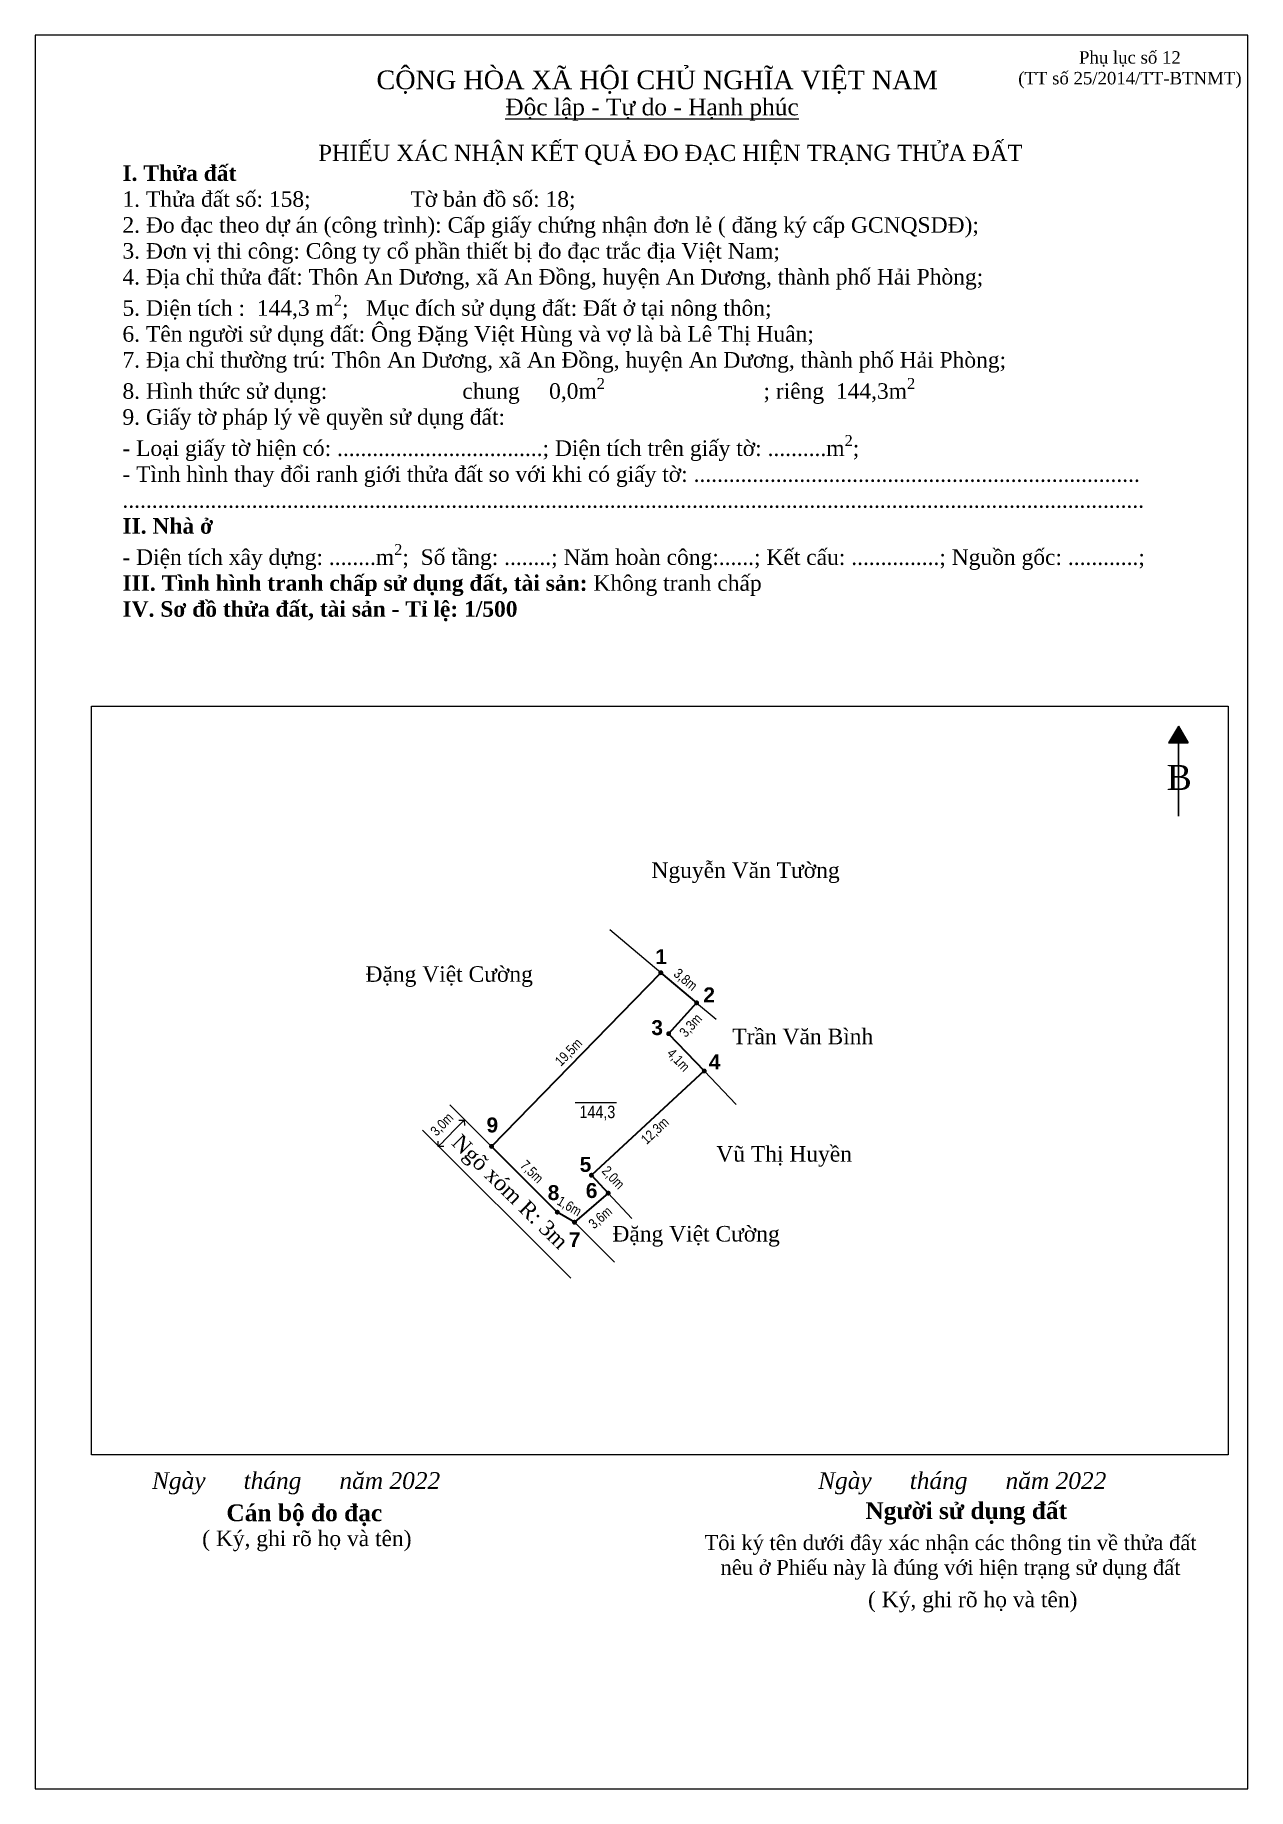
# Model space of a CAD drawing. Header units: metres. Extents: x -163 to 405, y -197 to 481.
# Drawn here: x 94.1 to 191.6, y -197.2 to -56.2 of the extents above; entities that cross this region are included whole.
import ezdxf

# ---------------------------------------------------------------- set-up
doc = ezdxf.new("R2010")
doc.units = ezdxf.units.M
doc.header["$LTSCALE"] = 0.2
doc.header["$PDMODE"] = 3
doc.header["$PDSIZE"] = -3
doc.linetypes.add('HIDDEN', pattern=[9.525, 6.35, -3.175])
doc.layers.add('0 @ 0.5', color=7, linetype='Continuous')
doc.layers.add('Heaven2407', color=2, linetype='Continuous')
for name, color, linetype, lineweight in [('Thanh', 3, 'Continuous', 13), ('Đậm', 7, 'Continuous', 35), ('Đỏ', 1, 'HIDDEN', 13)]:
    doc.layers.add(name, color=color, linetype=linetype, lineweight=lineweight)
doc.styles.add('Annotative', font='times.ttf', dxfattribs={"height": 2.5})
doc.styles.add('DIM', font='ARIALN.TTF', dxfattribs={"height": 1.6})
doc.styles.add('Free', font='times.ttf')
doc.styles.add('Land House', font='ARIALN.TTF', dxfattribs={"height": 2})
doc.styles.add('Point', font='arialbd.ttf', dxfattribs={"height": 2.5})
doc.dimstyles.new('Kích thước cạnh', dxfattribs={"dimtxt": 1.6, "dimasz": 2.5, "dimexe": 1.25, "dimexo": 0.625, "dimtad": 1, "dimdec": 1, "dimzin": 4, "dimtxsty": 'DIM', "dimcen": 2.5, "dimse1": 1, "dimse2": 1, "dimsd1": 1, "dimsd2": 1, "dimadec": 0, "dimazin": 0, "dimtfac": 1, "dimtdec": 1, "dimtmove": 0, "dimatfit": 3, "dimfxl": 1, "dimarcsym": 0})
doc.dimstyles.new('Kích thước ngõ', dxfattribs={"dimtxt": 1.6, "dimasz": 1.25, "dimexe": 1.25, "dimexo": 1, "dimgap": 1, "dimtad": 1, "dimtoh": 1, "dimdec": 1, "dimzin": 4, "dimtxsty": 'DIM', "dimblk": 'OPEN90', "dimcen": 0, "dimse1": 1, "dimse2": 1, "dimclrd": 3, "dimclre": 3, "dimclrt": 2, "dimadec": 0, "dimazin": 0, "dimtfac": 1, "dimtdec": 1, "dimtmove": 2, "dimatfit": 3, "dimldrblk": 'OPEN90', "dimfxl": 1, "dimlwd": 13, "dimlwe": 13, "dimarcsym": 1})

msp = doc.modelspace()

# ---------------------------------------------------------------- texts
at = {"color": 7, "lineweight": 13, "style": 'Free'}
for s, height, p in [('CỘNG HÒA XÃ HỘI CHỦ NGHĨA VIỆT NAM', 1.5, (121.53, -60.52)), ('%%UĐộc lập - Tự do - Hạnh phúc', 1.35, (131.89, -62.62)), ('PHIẾU XÁC NHẬN KẾT QUẢ ĐO ĐẠC HIỆN TRẠNG THỬA ĐẤT', 1.3, (116.86, -66.29)), ('B', 2, (185.06, -116.85)), ('( Ký, ghi rõ họ và tên)', 1.25, (107.52, -177.65)), ('( Ký, ghi rõ họ và tên)', 1.25, (161.05, -182.56))]:
    msp.add_text(s, height=height, dxfattribs=at).set_placement(p)
at = {"color": 7, "linetype": 'Continuous', "lineweight": 13, "attachment_point": 5, "style": 'Free'}
for s, insert, char_height in [('\\A1;Phụ lục số 12\\P(TT số 25/2014/TT-BTNMT)', (182.1, -58.96), 1), ('\\A1;{\\fTimes New Roman|b0|i1|c0|p18;Ngày      tháng      năm 2022}', (115.07, -172.6), 1.35), ('\\A1;{\\fTimes New Roman|b0|i1|c0|p18;Ngày      tháng      năm 2022}', (168.62, -172.6), 1.35), ('\\A1;{\\fTimes New Roman|b1|i0|c0|p18;Cán bộ đo đạc}', (115.73, -175.17), 1.35), ('\\A1;{\\fTimes New Roman|b1|i0|c0|p18;Người sử dụng đất}', (168.94, -175.02), 1.35)]:
    msp.add_mtext(s, dxfattribs=dict(at, insert=insert, char_height=char_height))
at = {"color": 7, "linetype": 'Continuous', "lineweight": 13, "style": 'Free'}
for s, insert, char_height, width, attachment_point in [('\\A1;{\\fTimes New Roman|b1|i0|c0|p18;I. Thửa đất\\P}1. Thửa đất số: 158;                 Tờ bản đồ số: 18;    \\P2. Đo đạc theo dự án (công trình): Cấp giấy chứng nhận đơn lẻ ( đăng ký cấp GCNQSDĐ);     \\P3. Đơn vị thi công: Công ty cổ phần thiết bị đo đạc trắc địa Việt Nam; \\P4. Địa chỉ thửa đất: Thôn An Dương, xã An Đồng, huyện An Dương, thành phố Hải Phòng;  \\P5. Diện tích :  144,3 m{\\H0.7x;\\S2^ ;};   Mục đích sử dụng đất: Đất ở tại nông thôn; \\P6. Tên người sử dụng đất: Ông Đặng Việt Hùng và vợ là bà Lê Thị Huân;\\P7. Địa chỉ thường trú: Thôn An Dương, xã An Đồng, huyện An Dương, thành phố Hải Phòng;  \\P8. Hình thức sử dụng:                       chung     0,0m{\\H0.7x;\\S2^ ;}                           ; riêng  144,3m{\\H0.7x;\\S2^ ;}   \\P9. Giấy tờ pháp lý về quyền sử dụng đất:   \\P- Loại giấy tờ hiện có: ...................................; Diện tích trên giấy tờ: ..........m{\\H0.7x;\\S2^ ;};\\P- Tình hình thay đổi ranh giới thửa đất so với khi có giấy tờ: ............................................................................\\P..............................................................................................................................................................................\\P{\\fTimes New Roman|b1|i0|c0|p18;II. Nhà ở\\P}- Diện tích xây dựng: ........m{\\H0.7x;\\S2^ ;}; {\\H1.0003x; Số tầng: ........; Năm hoàn công:......; Kết cấu: ...............; Nguồn gốc: ............;} \\P{\\fTimes New Roman|b1|i0|c0|p18;III. Tình hình tranh chấp sử dụng đất, tài sản:} Không tranh chấp\\P{\\fTimes New Roman|b1|i0|c0|p18;IV. Sơ đồ thửa đất, tài sản - Tỉ lệ: 1/500}', (101.11, -66.64), 1.25, 86.5393, 1), ('\\A1;Tôi ký tên dưới đây xác nhận các thông tin về thửa đất nêu ở Phiếu này là đúng với hiện trạng sử dụng đất', (167.68, -178.56), 1.2, 39.5686, 5)]:
    msp.add_mtext(s, dxfattribs=dict(at, insert=insert, char_height=char_height, width=width, attachment_point=attachment_point))
at = {"layer": '0 @ 0.5', "attachment_point": 1}
for s, width, gutter_width, heights, insert, char_height, style in [('Nguyễn Văn Tường', 16.6579, 6.25, [3.21], (143.64, -122.68), 1.25, 'Annotative'), ('Đặng Việt Cường', 16.5347, 6.25, [0], (120.65, -131.03), 1.25, 'Annotative'), ('Trần Văn Bình', 14.3111, 6.25, [1.5], (150.14, -136.05), 1.25, 'Annotative'), ('\\pi-0.21344;144,3', 2.2628, 5, [0], (138.07, -142.24), 1, 'Land House'), ('Vũ Thị Huyền', 20.5313, 6.25, [0], (148.85, -145.49), 1.25, 'Annotative'), ('Đặng Việt Cường', 16.5347, 6.25, [0], (140.5, -151.91), 1.25, 'Annotative')]:
    msp.add_mtext_dynamic_manual_height_columns(s, width=width, gutter_width=gutter_width, heights=heights, dxfattribs=dict(at, insert=insert, char_height=char_height, style=style))
at = {"layer": '0 @ 0.5', "insert": (128.37, -144.42), "char_height": 1.25, "attachment_point": 1, "rotation": 315.4581, "style": 'Annotative'}
msp.add_mtext_dynamic_manual_height_columns('Ngõ xóm R: 3m', width=22.2847, gutter_width=6.25, heights=[0], dxfattribs=at)
at = {"layer": 'Heaven2407', "style": 'Point'}
for s, p in [('1', (143.95, -130.86)), ('2', (147.81, -133.93)), ('3', (143.63, -136.56)), ('4', (148.25, -139.32)), ('9', (130.38, -144.39)), ('5', (137.87, -147.56)), ('8', (135.3, -149.83)), ('6', (138.36, -149.66)), ('7', (137, -153.61))]:
    msp.add_text(s, height=1.2, dxfattribs=at).set_placement(p)

# ---------------------------------------------------------------- blocks, each defined once
blk = doc.blocks.new('_Open90')
at = {"color": 0, "linetype": 'ByBlock', "lineweight": -2}
for p, q in [((0, 0), (-1, 0)), ((-0.5, 0.5), (0, 0)), ((0, 0), (-0.5, -0.5))]:
    blk.add_line(p, q, dxfattribs=at)
blk = doc.blocks.new('*D47')
at = {"color": 3, "linetype": 'Continuous', "lineweight": 13, "transparency": 16777216}
blk.add_line((128.16, -143.83), (126.93, -145.09), dxfattribs=at)
at = {"layer": 'Defpoints', "color": 0, "transparency": 16777216}
for p in [(126.5, -145.53), (130.78, -145.51), (128.68, -147.66)]:
    blk.add_point(p, dxfattribs=at)
at = {"color": 3, "lineweight": 13, "transparency": 16777216, "xscale": 0.625, "yscale": 0.625, "zscale": 0.625}
for p, rotation in [((128.59, -143.39), 45.72690665172182), ((126.5, -145.53), 225.7269066517218)]:
    blk.add_blockref('_Open90', p, dxfattribs=dict(at, rotation=rotation))
at = {"color": 2, "transparency": 16777216, "insert": (126.84, -143.78), "char_height": 0.8, "attachment_point": 5, "rotation": 45.7269, "style": 'DIM'}
blk.add_mtext('3,0m', dxfattribs=at)
blk = doc.blocks.new('*D48')
at = {"layer": 'Defpoints', "color": 0, "transparency": 16777216}
for p in [(144.39, -131.55), (144.39, -131.55), (130.78, -145.51)]:
    blk.add_point(p, dxfattribs=at)
at = {"color": 0, "transparency": 16777216, "insert": (137.02, -137.98), "char_height": 0.8, "attachment_point": 5, "rotation": 45.7269, "style": 'DIM'}
blk.add_mtext('19,5m', dxfattribs=at)
blk = doc.blocks.new('*D49')
at = {"layer": 'Defpoints', "color": 0, "transparency": 16777216}
for p in [(144.39, -131.55), (147.27, -133.97), (147.27, -133.97)]:
    blk.add_point(p, dxfattribs=at)
at = {"color": 0, "transparency": 16777216, "insert": (146.34, -132.15), "char_height": 0.8, "attachment_point": 5, "rotation": 319.9604, "style": 'DIM'}
blk.add_mtext('3,8m', dxfattribs=at)
blk = doc.blocks.new('*D50')
at = {"layer": 'Defpoints', "color": 0, "transparency": 16777216}
for p in [(147.27, -133.97), (145.02, -136.45), (146.3, -137.61)]:
    blk.add_point(p, dxfattribs=at)
at = {"color": 0, "transparency": 16777216, "insert": (146.84, -135.83), "char_height": 0.8, "attachment_point": 5, "rotation": 47.7839, "style": 'DIM'}
blk.add_mtext('3,3m', dxfattribs=at)
blk = doc.blocks.new('*D51')
at = {"layer": 'Defpoints', "color": 0, "transparency": 16777216}
for p in [(145.02, -136.45), (147.88, -139.45), (146.61, -140.66)]:
    blk.add_point(p, dxfattribs=at)
at = {"color": 0, "transparency": 16777216, "insert": (145.76, -138.61), "char_height": 0.8, "attachment_point": 5, "rotation": 313.5823, "style": 'DIM'}
blk.add_mtext('4,1m', dxfattribs=at)
blk = doc.blocks.new('*D52')
at = {"layer": 'Defpoints', "color": 0, "transparency": 16777216}
for p in [(147.88, -139.45), (149.03, -140.69), (138.81, -147.83)]:
    blk.add_point(p, dxfattribs=at)
at = {"color": 0, "transparency": 16777216, "insert": (143.96, -144.3), "char_height": 0.8, "attachment_point": 5, "rotation": 42.7382, "style": 'DIM'}
blk.add_mtext('12,3m', dxfattribs=at)
blk = doc.blocks.new('*D53')
at = {"layer": 'Defpoints', "color": 0, "transparency": 16777216}
for p in [(139.27, -147.88), (138.84, -148.29), (140.19, -149.73)]:
    blk.add_point(p, dxfattribs=at)
at = {"color": 0, "transparency": 16777216, "insert": (140.52, -148.06), "char_height": 0.8, "attachment_point": 5, "rotation": 313.1524, "style": 'DIM'}
blk.add_mtext('2,0m', dxfattribs=at)
blk = doc.blocks.new('*D54')
at = {"layer": 'Defpoints', "color": 0, "transparency": 16777216}
for p in [(140.16, -149.27), (141.42, -150.72), (137.45, -151.61)]:
    blk.add_point(p, dxfattribs=at)
at = {"color": 0, "transparency": 16777216, "insert": (139.57, -151.28), "char_height": 0.8, "attachment_point": 5, "rotation": 40.8096, "style": 'DIM'}
blk.add_mtext('3,6m', dxfattribs=at)
blk = doc.blocks.new('*D55')
at = {"layer": 'Defpoints', "color": 0, "transparency": 16777216}
for p in [(135.76, -150.92), (137.14, -151.73), (137.3, -151.46)]:
    blk.add_point(p, dxfattribs=at)
at = {"color": 0, "transparency": 16777216, "insert": (137.01, -150.37), "char_height": 0.8, "attachment_point": 5, "rotation": 329.5889, "style": 'DIM'}
blk.add_mtext('1,6m', dxfattribs=at)
blk = doc.blocks.new('*D56')
at = {"layer": 'Defpoints', "color": 0, "transparency": 16777216}
for p in [(130.78, -145.51), (130.78, -145.51), (136.07, -150.8)]:
    blk.add_point(p, dxfattribs=at)
at = {"color": 0, "transparency": 16777216, "insert": (133.98, -147.59), "char_height": 0.8, "attachment_point": 5, "rotation": 315.0866, "style": 'DIM'}
blk.add_mtext('7,5m', dxfattribs=at)
blk = doc.blocks.new('Moc')
at = {"layer": 'Đỏ', "lineweight": 13}
h = blk.add_hatch(color=6, dxfattribs=at)
edge = h.paths.add_edge_path()
edge.add_arc((0, 0), 0.25, 0, 360)

# ---------------------------------------------------------------- dimensions: what is measured, and where the dimension line sits
at = {"layer": '0 @ 0.5'}
for p1, p2, distance, dimstyle, override, picture, middle in [((144.39, -131.55), (147.27, -133.97), 0, 'Kích thước cạnh', {"dimscale": 0.5, "dimpost": 'm', "dimtix": 0, "dimtofl": 1, "dimtmove": 0, "dimatfit": 3}, '*D49', (146.34, -132.15)), ((130.78, -145.51), (144.39, -131.55), 0, 'Kích thước cạnh', {"dimscale": 0.5, "dimpost": 'm', "dimtix": 0, "dimtofl": 1, "dimtmove": 0, "dimatfit": 3}, '*D48', (137.02, -137.98)), ((147.27, -133.97), (145.02, -136.45), 1.73, 'Kích thước cạnh', {"dimscale": 0.5, "dimpost": 'm', "dimtix": 0, "dimtofl": 1, "dimtmove": 0, "dimatfit": 3}, '*D50', (146.84, -135.83)), ((145.02, -136.45), (147.88, -139.45), -1.75, 'Kích thước cạnh', {"dimscale": 0.5, "dimpost": 'm', "dimtix": 0, "dimtofl": 1, "dimtmove": 0, "dimatfit": 3}, '*D51', (145.76, -138.61)), ((138.81, -147.83), (147.88, -139.45), -1.69, 'Kích thước cạnh', {"dimscale": 0.5, "dimpost": 'm', "dimtix": 0, "dimtofl": 1, "dimtmove": 0, "dimatfit": 3}, '*D52', (143.96, -144.3)), ((130.78, -145.51), (128.68, -147.66), -3.05, 'Kích thước ngõ', {"dimscale": 0.5, "dimpost": 'm', "dimtix": 0, "dimtofl": 1, "dimtmove": 2, "dimatfit": 3}, '*D47', (126.84, -143.78)), ((136.07, -150.8), (130.78, -145.51), 0, 'Kích thước cạnh', {"dimscale": 0.5, "dimpost": 'm', "dimtix": 0, "dimtofl": 1, "dimtmove": 0, "dimatfit": 3}, '*D56', (133.98, -147.59))]:
    dim = msp.add_aligned_dim(p1=p1, p2=p2, distance=distance, dimstyle=dimstyle, override=override, dxfattribs=at)
    dim.commit()
    dim.dimension.update_dxf_attribs({"geometry": picture, "text_midpoint": middle})
for base, p1, p2, angle, picture, middle in [((139.27, -147.88), (140.19, -149.73), (138.84, -148.29), 133.1524, '*D53', (139.94, -148.6)), ((137.3, -151.46), (135.76, -150.92), (137.14, -151.73), 329.5889, '*D55', (136.61, -151.06)), ((141.42, -150.72), (137.45, -151.61), (140.16, -149.27), 40.8096, '*D54', (140.08, -151.88))]:
    dim = msp.add_linear_dim(base=base, p1=p1, p2=p2, angle=angle, dimstyle='Kích thước cạnh', override={"dimscale": 0.5, "dimpost": 'm', "dimtix": 0, "dimtofl": 1, "dimtmove": 0, "dimatfit": 3}, dxfattribs=at)
    dim.commit()
    dim.dimension.update_dxf_attribs({"geometry": picture, "text_midpoint": middle, "dimtype": 129})

# ---------------------------------------------------------------- hatches: boundary and pattern name
at = {"linetype": 'Continuous'}
h = msp.add_hatch(color=256, dxfattribs=at)
h.paths.add_polyline_path([(186, -111.72), (185.21, -113.07), (186, -113.07)])
h.paths.add_polyline_path([(186, -113.07), (186.79, -113.07), (186, -111.72)])

# ---------------------------------------------------------------- linework, layer by layer
at = {"color": 7, "linetype": 'ByBlock', "lineweight": 13}
for q in [(185.21, -113.07), (186.79, -113.07)]:
    msp.add_line((186, -111.72), q, dxfattribs=at)
at = {"color": 7, "linetype": 'ByBlock', "lineweight": 30}
msp.add_line((186, -118.96), (186, -111.72), dxfattribs=at)
at = {"linetype": 'Continuous'}
msp.add_line((185.21, -113.07), (186.79, -113.07), dxfattribs=at)
for p, q in [((130.78, -145.51), (144.39, -131.55)), ((144.39, -131.55), (147.27, -133.97)), ((147.27, -133.97), (145.02, -136.45)), ((145.02, -136.45), (147.88, -139.45)), ((147.88, -139.45), (138.81, -147.83)), ((137.5, -141.97), (140.84, -141.97)), ((136.07, -150.8), (130.78, -145.51)), ((138.81, -147.83), (140.16, -149.27)), ((140.16, -149.27), (137.45, -151.61)), ((137.45, -151.61), (136.07, -150.8))]:
    msp.add_line(p, q)
at = {"color": 7, "lineweight": 13}
msp.add_lwpolyline([(98.63, -110.12), (189.99, -110.12), (189.99, -170.32), (98.63, -170.32)], close=True, dxfattribs=at)
at = {"layer": 'Defpoints', "linetype": 'Continuous', "lineweight": 13}
msp.add_lwpolyline([(94.09, -197.17), (191.59, -197.17), (191.59, -56.17), (94.09, -56.17)], close=True, dxfattribs=at)
at = {"layer": 'Thanh'}
for p, q in [((144.39, -131.55), (140.29, -128.1)), ((147.27, -133.97), (148.85, -135.29)), ((147.88, -139.45), (150.45, -142.15)), ((130.78, -145.51), (127.42, -142.17)), ((125.22, -144.21), (137.15, -156.1)), ((140.16, -149.27), (142.07, -151.3)), ((137.45, -151.61), (140.67, -154.81))]:
    msp.add_line(p, q, dxfattribs=at)
at = {"layer": 'Đậm'}
msp.add_lwpolyline([(144.39, -131.55), (147.27, -133.97), (145.02, -136.45), (147.88, -139.45), (138.81, -147.83), (140.16, -149.27), (137.45, -151.61), (136.07, -150.8), (130.78, -145.51)], close=True, dxfattribs=at)

# ---------------------------------------------------------------- block references
at = {"color": 7, "linetype": 'Continuous', "lineweight": 0, "xscale": 0.8000000000000114, "yscale": 0.8000000000000114, "zscale": 0.8000000000000114}
for p in [(144.39, -131.55), (147.27, -133.97), (145.02, -136.45), (147.88, -139.45), (130.78, -145.51), (138.81, -147.83), (140.16, -149.27), (136.07, -150.8), (137.45, -151.61)]:
    msp.add_blockref('Moc', p, dxfattribs=at)

msp.set_redraw_order([(e.dxf.handle, doc.entitydb.next_handle()) for e in msp.query("TEXT MTEXT ATTDEF DIMENSION ARC_DIMENSION")])  # texts and dimensions are drawn at this point

doc.saveas('drawing.dxf')
